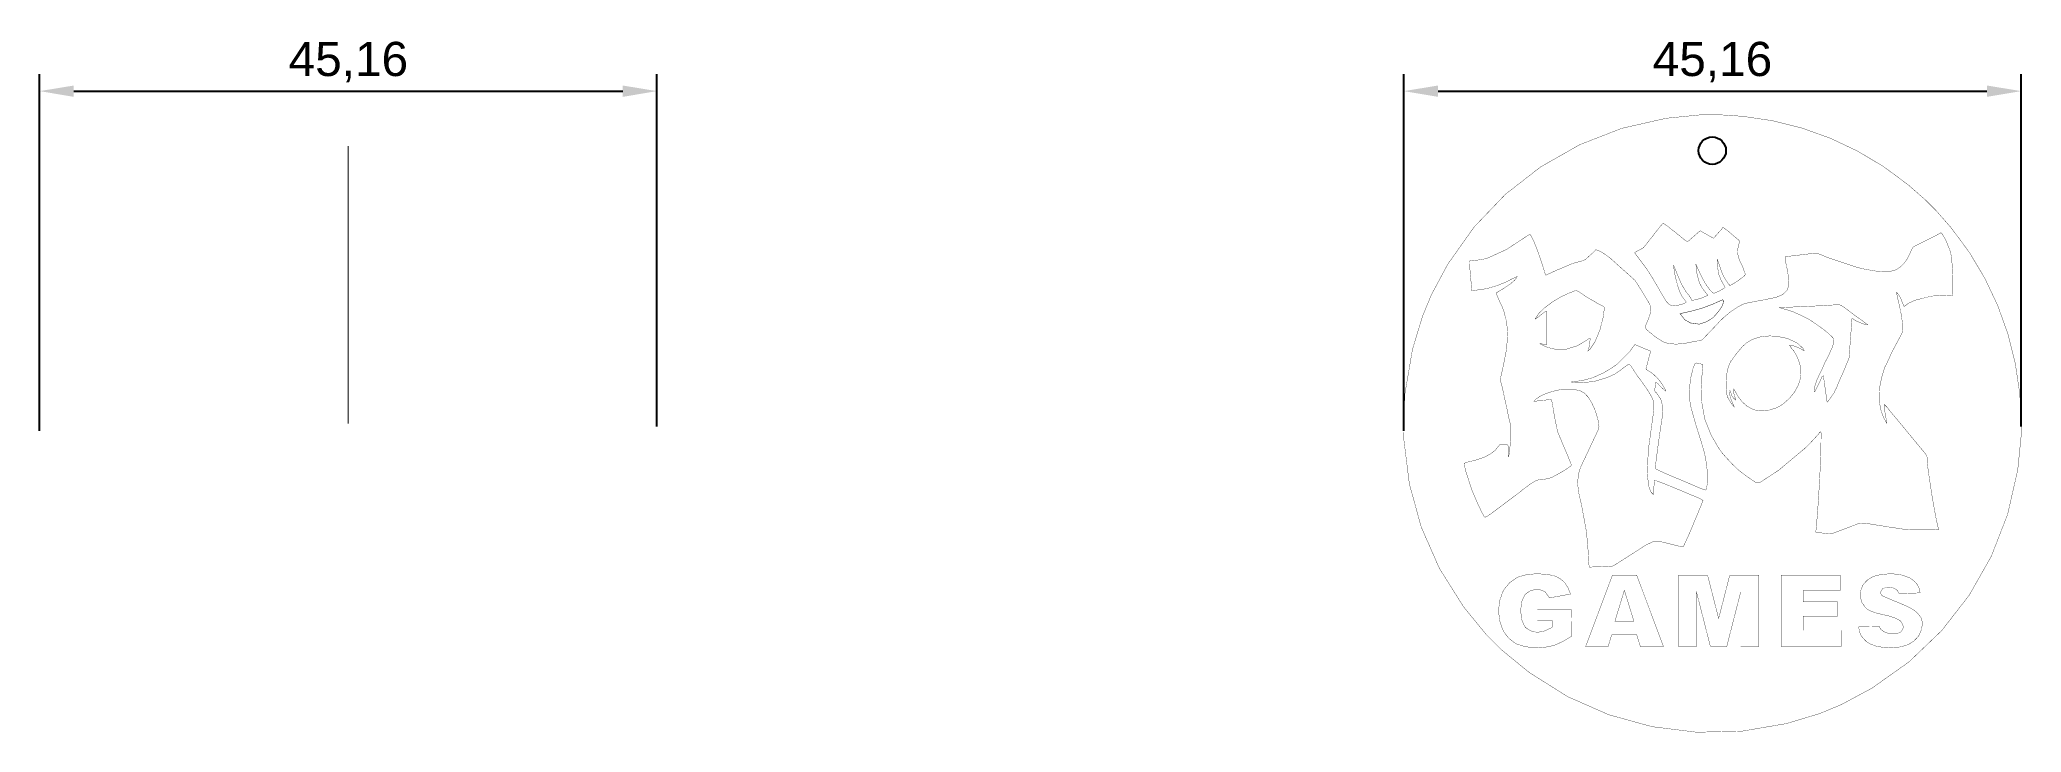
# Model space of a CAD drawing. Header units: millimetres. Extents: x -40 to 105, y -17 to 33.
import ezdxf

# ---------------------------------------------------------------- set-up
doc = ezdxf.new("R2010")
doc.units = ezdxf.units.MM
doc.styles.get("Standard").update_dxf_attribs({"font": 'arial.ttf'})
doc.dimstyles.new('ISO-25', dxfattribs={"dimtxt": 2.5, "dimasz": 2.5, "dimexe": 1.25, "dimexo": 0.625, "dimtad": 1, "dimtxsty": 'Standard', "dimcen": 2.5, "dimadec": 0, "dimazin": 0, "dimtfac": 1, "dimtmove": 0, "dimatfit": 3, "dimfxl": 1, "dimarcsym": 0})

msp = doc.modelspace()

# ---------------------------------------------------------------- blocks, each defined once
blk = doc.blocks.new('*D1')
at = {"color": 0, "lineweight": -2, "transparency": 16777216}
for p, q in [((-40.41, 4.77), (-40.41, 30.87)), ((4.74, 5.08), (4.74, 30.87)), ((-37.91, 29.62), (2.24, 29.62))]:
    blk.add_line(p, q, dxfattribs=at)
at = {"color": 0, "transparency": 16777216}
for points in [[(-37.91, 30.03), (-37.91, 29.2), (-40.41, 29.62)], [(2.24, 30.03), (2.24, 29.2), (4.74, 29.62)]]:
    blk.add_solid(points, dxfattribs=at)
at = {"layer": 'Defpoints', "color": 0, "transparency": 16777216}
for p in [(4.74, 29.62), (4.74, 4.45), (-40.41, 4.15)]:
    blk.add_point(p, dxfattribs=at)
at = {"color": 0, "transparency": 16777216, "insert": (-17.83, 31.74), "char_height": 2.5, "attachment_point": 5}
blk.add_mtext('45,16', dxfattribs=at)
blk = doc.blocks.new('*D2')
at = {"color": 0, "lineweight": -2, "transparency": 16777216}
for p, q in [((59.37, 4.77), (59.37, 30.87)), ((104.52, 5.08), (104.52, 30.87)), ((61.87, 29.62), (102.02, 29.62))]:
    blk.add_line(p, q, dxfattribs=at)
at = {"color": 0, "transparency": 16777216}
for points in [[(61.87, 30.03), (61.87, 29.2), (59.37, 29.62)], [(102.02, 30.03), (102.02, 29.2), (104.52, 29.62)]]:
    blk.add_solid(points, dxfattribs=at)
at = {"layer": 'Defpoints', "color": 0, "transparency": 16777216}
for p in [(104.52, 29.62), (104.52, 4.45), (59.37, 4.15)]:
    blk.add_point(p, dxfattribs=at)
at = {"color": 0, "transparency": 16777216, "insert": (81.94, 31.74), "char_height": 2.5, "attachment_point": 5}
blk.add_mtext('45,16', dxfattribs=at)

# ---------------------------------------------------------------- dimensions: what is measured, and where the dimension line sits
for base, p1, p2, picture, middle in [((4.745, 29.617), (-40.411, 4.146), (4.745, 4.452), '*D1', (-17.833, 31.745)), ((104.5225, 29.6172), (59.3667, 4.1458), (104.5225, 4.4523), '*D2', (81.9446, 31.7446))]:
    dim = msp.add_linear_dim(base=base, p1=p1, p2=p2, dimstyle='ISO-25')
    dim.commit()
    dim.dimension.update_dxf_attribs({"geometry": picture, "text_midpoint": middle})

# ---------------------------------------------------------------- linework, layer by layer
at = {"color": 0}
for points in [[(81.93, 27.888, 0.0225, 0.0225, 0), (82.488, 27.888, 0.0225, 0.0225, 0), (84.163, 27.778, 0.0225, 0.0225, 0), (86.358, 27.45, 0.0225, 0.0225, 0), (88.5, 26.912, 0.0225, 0.0225, 0), (90.575, 26.169, 0.0225, 0.0225, 0), (92.568, 25.227, 0.0225, 0.0225, 0), (94.464, 24.093, 0.0225, 0.0225, 0), (96.248, 22.773, 0.0225, 0.0225, 0), (97.51, 21.667, 0.0225, 0.0225, 0), (97.905, 21.272, 0.0225, 0.0225, 0), (98.3, 20.877, 0.0225, 0.0225, 0), (99.406, 19.615, 0.0225, 0.0225, 0), (100.726, 17.831, 0.0225, 0.0225, 0), (101.861, 15.935, 0.0225, 0.0225, 0), (102.803, 13.942, 0.0225, 0.0225, 0), (103.546, 11.867, 0.0225, 0.0225, 0), (104.084, 9.725, 0.0225, 0.0225, 0), (104.412, 7.53, 0.0225, 0.0225, 0), (104.522, 5.855, 0.0225, 0.0225, 0), (104.522, 5.297, 0.0225, 0.0225, 0), (104.522, 4.452, 0.0225, 0.0225, 0), (104.269, 1.92, 0.0225, 0.0225, 0), (103.53, -1.328, 0.0225, 0.0225, 0), (102.335, -4.401, 0.0225, 0.0225, 0), (100.715, -7.255, 0.0225, 0.0225, 0), (98.698, -9.844, 0.0225, 0.0225, 0), (96.316, -12.124, 0.0225, 0.0225, 0), (93.598, -14.05, 0.0225, 0.0225, 0), (91.356, -15.253, 0.0225, 0.0225, 0), (90.576, -15.576, 0.0225, 0.0225, 0), (89.796, -15.899, 0.0225, 0.0225, 0), (87.359, -16.634, 0.0225, 0.0225, 0), (84.076, -17.195, 0.0225, 0.0225, 0), (80.779, -17.267, 0.0225, 0.0225, 0), (77.523, -16.862, 0.0225, 0.0225, 0), (74.359, -15.99, 0.0225, 0.0225, 0), (71.34, -14.661, 0.0225, 0.0225, 0), (68.521, -12.888, 0.0225, 0.0225, 0), (66.552, -11.276, 0.0225, 0.0225, 0), (65.955, -10.679, 0.0225, 0.0225, 0), (65.358, -10.082, 0.0225, 0.0225, 0), (63.746, -8.112, 0.0225, 0.0225, 0), (61.972, -5.293, 0.0225, 0.0225, 0), (60.644, -2.275, 0.0225, 0.0225, 0), (59.772, 0.889, 0.0225, 0.0225, 0), (59.367, 4.146, 0.0225, 0.0225, 0), (59.439, 7.442, 0.0225, 0.0225, 0), (59.999, 10.726, 0.0225, 0.0225, 0), (60.734, 13.162, 0.0225, 0.0225, 0), (61.058, 13.942, 0.0225, 0.0225, 0), (61.38, 14.722, 0.0225, 0.0225, 0), (62.583, 16.965, 0.0225, 0.0225, 0), (64.509, 19.683, 0.0225, 0.0225, 0), (66.789, 22.065, 0.0225, 0.0225, 0), (69.379, 24.081, 0.0225, 0.0225, 0), (72.232, 25.702, 0.0225, 0.0225, 0), (75.305, 26.897, 0.0225, 0.0225, 0), (78.553, 27.635, 0.0225, 0.0225, 0), (81.085, 27.888, 0.0225, 0.0225, 0), (81.93, 27.888, 0.0225, 0.0225, 0)], [(69.132, -9.108, 0.0225, 0.0225, 0), (69.132, -8.302, 0.0225, 0.0225, 0), (71.613, -8.295, 0.0225, 0.0225, 0), (71.627, -10.242, 0.0225, 0.0225, 0), (71.507, -10.323, 0.0225, 0.0225, 0), (70.952, -10.653, 0.0225, 0.0225, 0), (70.452, -10.878, 0.0225, 0.0225, 0), (70.361, -10.908, 0.0225, 0.0225, 0), (70.269, -10.938, 0.0225, 0.0225, 0), (69.759, -11.04, 0.0225, 0.0225, 0), (69.232, -11.085, 0.0225, 0.0225, 0), (69.056, -11.085, 0.0225, 0.0225, 0), (68.845, -11.085, 0.0225, 0.0225, 0), (68.212, -11.005, 0.0225, 0.0225, 0), (67.638, -10.82, 0.0225, 0.0225, 0), (67.541, -10.767, 0.0225, 0.0225, 0), (67.443, -10.715, 0.0225, 0.0225, 0), (67.021, -10.373, 0.0225, 0.0225, 0), (66.687, -9.928, 0.0225, 0.0225, 0), (66.633, -9.824, 0.0225, 0.0225, 0), (66.579, -9.72, 0.0225, 0.0225, 0), (66.391, -9.152, 0.0225, 0.0225, 0), (66.311, -8.578, 0.0225, 0.0225, 0), (66.311, -8.387, 0.0225, 0.0225, 0), (66.311, -8.186, 0.0225, 0.0225, 0), (66.399, -7.587, 0.0225, 0.0225, 0), (66.604, -7.005, 0.0225, 0.0225, 0), (66.663, -6.9, 0.0225, 0.0225, 0), (66.722, -6.795, 0.0225, 0.0225, 0), (67.097, -6.345, 0.0225, 0.0225, 0), (67.581, -5.996, 0.0225, 0.0225, 0), (67.695, -5.941, 0.0225, 0.0225, 0), (67.783, -5.899, 0.0225, 0.0225, 0), (68.317, -5.751, 0.0225, 0.0225, 0), (68.921, -5.689, 0.0225, 0.0225, 0), (69.123, -5.689, 0.0225, 0.0225, 0), (69.312, -5.689, 0.0225, 0.0225, 0), (69.878, -5.728, 0.0225, 0.0225, 0), (70.344, -5.819, 0.0225, 0.0225, 0), (70.416, -5.845, 0.0225, 0.0225, 0), (70.488, -5.871, 0.0225, 0.0225, 0), (70.808, -6.045, 0.0225, 0.0225, 0), (71.081, -6.276, 0.0225, 0.0225, 0), (71.128, -6.331, 0.0225, 0.0225, 0), (71.175, -6.386, 0.0225, 0.0225, 0), (71.375, -6.705, 0.0225, 0.0225, 0), (71.529, -7.082, 0.0225, 0.0225, 0), (71.553, -7.166, 0.0225, 0.0225, 0), (70.001, -7.446, 0.0225, 0.0225, 0), (69.984, -7.396, 0.0225, 0.0225, 0), (69.712, -7.017, 0.0225, 0.0225, 0), (69.674, -6.991, 0.0225, 0.0225, 0), (69.636, -6.965, 0.0225, 0.0225, 0), (69.413, -6.872, 0.0225, 0.0225, 0), (69.17, -6.833, 0.0225, 0.0225, 0), (69.089, -6.833, 0.0225, 0.0225, 0), (68.97, -6.833, 0.0225, 0.0225, 0), (68.613, -6.925, 0.0225, 0.0225, 0), (68.296, -7.14, 0.0225, 0.0225, 0), (68.244, -7.202, 0.0225, 0.0225, 0), (68.192, -7.263, 0.0225, 0.0225, 0), (68.008, -7.677, 0.0225, 0.0225, 0), (67.93, -8.195, 0.0225, 0.0225, 0), (67.93, -8.367, 0.0225, 0.0225, 0), (67.93, -8.548, 0.0225, 0.0225, 0), (68.009, -9.092, 0.0225, 0.0225, 0), (68.194, -9.516, 0.0225, 0.0225, 0), (68.248, -9.576, 0.0225, 0.0225, 0), (68.3, -9.637, 0.0225, 0.0225, 0), (68.628, -9.849, 0.0225, 0.0225, 0), (69.008, -9.94, 0.0225, 0.0225, 0), (69.135, -9.94, 0.0225, 0.0225, 0), (69.264, -9.94, 0.0225, 0.0225, 0), (69.609, -9.875, 0.0225, 0.0225, 0), (69.65, -9.862, 0.0225, 0.0225, 0), (69.691, -9.849, 0.0225, 0.0225, 0), (70.158, -9.628, 0.0225, 0.0225, 0), (70.212, -9.597, 0.0225, 0.0225, 0), (70.212, -9.108, 0.0225, 0.0225, 0), (69.132, -9.108, 0.0225, 0.0225, 0)], [(76.401, -10.136, 0.0225, 0.0225, 0), (74.573, -10.136, 0.0225, 0.0225, 0), (74.311, -10.997, 0.0225, 0.0225, 0), (72.664, -10.997, 0.0225, 0.0225, 0), (74.629, -5.776, 0.0225, 0.0225, 0), (76.395, -5.776, 0.0225, 0.0225, 0), (78.352, -10.997, 0.0225, 0.0225, 0), (76.663, -10.997, 0.0225, 0.0225, 0), (76.401, -10.136, 0.0225, 0.0225, 0)], [(79.455, -5.776, 0.0225, 0.0225, 0), (81.582, -5.776, 0.0225, 0.0225, 0), (82.393, -8.953, 0.0225, 0.0225, 0), (83.206, -5.776, 0.0225, 0.0225, 0), (85.324, -5.776, 0.0225, 0.0225, 0), (85.324, -10.997, 0.0225, 0.0225, 0), (84.004, -10.997, 0.0225, 0.0225, 0), (84.004, -7.017, 0.0225, 0.0225, 0), (82.986, -10.997, 0.0225, 0.0225, 0), (81.79, -10.997, 0.0225, 0.0225, 0), (80.774, -7.017, 0.0225, 0.0225, 0), (80.774, -10.997, 0.0225, 0.0225, 0), (79.455, -10.997, 0.0225, 0.0225, 0), (79.455, -5.776, 0.0225, 0.0225, 0)], [(86.959, -5.776, 0.0225, 0.0225, 0), (91.276, -5.776, 0.0225, 0.0225, 0), (91.276, -6.892, 0.0225, 0.0225, 0), (88.578, -6.892, 0.0225, 0.0225, 0), (88.578, -7.723, 0.0225, 0.0225, 0), (91.079, -7.723, 0.0225, 0.0225, 0), (91.079, -8.787, 0.0225, 0.0225, 0), (88.578, -8.787, 0.0225, 0.0225, 0), (88.578, -9.816, 0.0225, 0.0225, 0), (91.356, -9.816, 0.0225, 0.0225, 0), (91.356, -10.997, 0.0225, 0.0225, 0), (86.959, -10.997, 0.0225, 0.0225, 0), (86.959, -5.776, 0.0225, 0.0225, 0)], [(92.64, -9.556, 0.0225, 0.0225, 0), (94.156, -9.542, 0.0225, 0.0225, 0), (94.163, -9.596, 0.0225, 0.0225, 0), (94.263, -9.751, 0.0225, 0.0225, 0), (94.482, -9.914, 0.0225, 0.0225, 0), (94.749, -10.019, 0.0225, 0.0225, 0), (94.939, -10.056, 0.0225, 0.0225, 0), (95.002, -10.056, 0.0225, 0.0225, 0), (95.098, -10.056, 0.0225, 0.0225, 0), (95.385, -10.048, 0.0225, 0.0225, 0), (95.658, -9.986, 0.0225, 0.0225, 0), (95.69, -9.96, 0.0225, 0.0225, 0), (95.72, -9.933, 0.0225, 0.0225, 0), (95.836, -9.781, 0.0225, 0.0225, 0), (95.89, -9.628, 0.0225, 0.0225, 0), (95.89, -9.578, 0.0225, 0.0225, 0), (95.89, -9.52, 0.0225, 0.0225, 0), (95.835, -9.346, 0.0225, 0.0225, 0), (95.723, -9.163, 0.0225, 0.0225, 0), (95.694, -9.136, 0.0225, 0.0225, 0), (95.664, -9.109, 0.0225, 0.0225, 0), (95.35, -8.938, 0.0225, 0.0225, 0), (94.88, -8.773, 0.0225, 0.0225, 0), (94.772, -8.749, 0.0225, 0.0225, 0), (94.647, -8.721, 0.0225, 0.0225, 0), (94.272, -8.636, 0.0225, 0.0225, 0), (93.838, -8.523, 0.0225, 0.0225, 0), (93.481, -8.391, 0.0225, 0.0225, 0), (93.268, -8.272, 0.0225, 0.0225, 0), (93.208, -8.22, 0.0225, 0.0225, 0), (93.132, -8.154, 0.0225, 0.0225, 0), (92.867, -7.771, 0.0225, 0.0225, 0), (92.753, -7.352, 0.0225, 0.0225, 0), (92.753, -7.214, 0.0225, 0.0225, 0), (92.753, -7.116, 0.0225, 0.0225, 0), (92.811, -6.824, 0.0225, 0.0225, 0), (92.947, -6.515, 0.0225, 0.0225, 0), (92.986, -6.456, 0.0225, 0.0225, 0), (93.025, -6.396, 0.0225, 0.0225, 0), (93.278, -6.135, 0.0225, 0.0225, 0), (93.609, -5.926, 0.0225, 0.0225, 0), (93.687, -5.893, 0.0225, 0.0225, 0), (93.765, -5.858, 0.0225, 0.0225, 0), (94.242, -5.74, 0.0225, 0.0225, 0), (94.788, -5.689, 0.0225, 0.0225, 0), (94.971, -5.689, 0.0225, 0.0225, 0), (95.191, -5.689, 0.0225, 0.0225, 0), (95.852, -5.781, 0.0225, 0.0225, 0), (96.408, -5.999, 0.0225, 0.0225, 0), (96.496, -6.062, 0.0225, 0.0225, 0), (96.557, -6.105, 0.0225, 0.0225, 0), (96.732, -6.248, 0.0225, 0.0225, 0), (96.917, -6.459, 0.0225, 0.0225, 0), (97.049, -6.725, 0.0225, 0.0225, 0), (97.116, -6.988, 0.0225, 0.0225, 0), (97.127, -7.077, 0.0225, 0.0225, 0), (95.562, -7.134, 0.0225, 0.0225, 0), (95.552, -7.081, 0.0225, 0.0225, 0), (95.489, -6.928, 0.0225, 0.0225, 0), (95.382, -6.846, 0.0225, 0.0225, 0), (95.35, -6.82, 0.0225, 0.0225, 0), (95.317, -6.793, 0.0225, 0.0225, 0), (95.118, -6.698, 0.0225, 0.0225, 0), (94.89, -6.659, 0.0225, 0.0225, 0), (94.814, -6.659, 0.0225, 0.0225, 0), (94.707, -6.659, 0.0225, 0.0225, 0), (94.413, -6.757, 0.0225, 0.0225, 0), (94.39, -6.777, 0.0225, 0.0225, 0), (94.366, -6.797, 0.0225, 0.0225, 0), (94.247, -7, 0.0225, 0.0225, 0), (94.247, -7.068, 0.0225, 0.0225, 0), (94.247, -7.124, 0.0225, 0.0225, 0), (94.344, -7.274, 0.0225, 0.0225, 0), (94.363, -7.292, 0.0225, 0.0225, 0), (94.377, -7.304, 0.0225, 0.0225, 0), (94.446, -7.333, 0.0225, 0.0225, 0), (94.633, -7.413, 0.0225, 0.0225, 0), (94.894, -7.522, 0.0225, 0.0225, 0), (95.201, -7.649, 0.0225, 0.0225, 0), (95.525, -7.782, 0.0225, 0.0225, 0), (95.834, -7.912, 0.0225, 0.0225, 0), (96.102, -8.029, 0.0225, 0.0225, 0), (96.249, -8.096, 0.0225, 0.0225, 0), (96.297, -8.121, 0.0225, 0.0225, 0), (96.386, -8.166, 0.0225, 0.0225, 0), (96.644, -8.32, 0.0225, 0.0225, 0), (96.963, -8.574, 0.0225, 0.0225, 0), (97.197, -8.896, 0.0225, 0.0225, 0), (97.288, -9.197, 0.0225, 0.0225, 0), (97.288, -9.297, 0.0225, 0.0225, 0), (97.288, -9.417, 0.0225, 0.0225, 0), (97.218, -9.779, 0.0225, 0.0225, 0), (97.057, -10.152, 0.0225, 0.0225, 0), (97.011, -10.223, 0.0225, 0.0225, 0), (96.964, -10.293, 0.0225, 0.0225, 0), (96.677, -10.595, 0.0225, 0.0225, 0), (96.317, -10.829, 0.0225, 0.0225, 0), (96.234, -10.865, 0.0225, 0.0225, 0), (96.151, -10.902, 0.0225, 0.0225, 0), (95.672, -11.029, 0.0225, 0.0225, 0), (95.152, -11.085, 0.0225, 0.0225, 0), (94.979, -11.085, 0.0225, 0.0225, 0), (94.825, -11.085, 0.0225, 0.0225, 0), (94.364, -11.052, 0.0225, 0.0225, 0), (93.852, -10.956, 0.0225, 0.0225, 0), (93.442, -10.795, 0.0225, 0.0225, 0), (93.201, -10.638, 0.0225, 0.0225, 0), (93.135, -10.571, 0.0225, 0.0225, 0), (93.079, -10.516, 0.0225, 0.0225, 0), (92.92, -10.342, 0.0225, 0.0225, 0), (92.777, -10.133, 0.0225, 0.0225, 0), (92.689, -9.889, 0.0225, 0.0225, 0), (92.647, -9.64, 0.0225, 0.0225, 0), (92.64, -9.556, 0.0225, 0.0225, 0)], [(76.197, -9.149, 0.0225, 0.0225, 0), (75.496, -6.889, 0.0225, 0.0225, 0), (74.807, -9.149, 0.0225, 0.0225, 0), (76.197, -9.149, 0.0225, 0.0225, 0)]]:
    msp.add_lwpolyline(points, format="xyseb", close=True, dxfattribs=at)
msp.add_lwpolyline([(-17.848, 25.618, 0.0591, 0.0591, 0), (-17.848, 5.297, 0.0591, 0.0591, 0)], format="xyseb", dxfattribs=at)
at = {"color": 1}
for points in [[(81.139, 8.439, 0.0225, 0.0225, 0), (81.12, 8.059, 0.0225, 0.0225, 0), (81.151, 6.915, 0.0225, 0.0225, 0), (81.375, 5.637, 0.0225, 0.0225, 0), (81.842, 4.462, 0.0225, 0.0225, 0), (82.381, 3.537, 0.0225, 0.0225, 0), (82.583, 3.244, 0.0225, 0.0225, 0), (82.607, 3.208, 0.0225, 0.0225, 0), (82.861, 2.912, 0.0225, 0.0225, 0), (82.892, 2.878, 0.0225, 0.0225, 0), (83.018, 2.74, 0.0225, 0.0225, 0), (83.403, 2.328, 0.0225, 0.0225, 0), (83.821, 1.929, 0.0225, 0.0225, 0), (84.27, 1.573, 0.0225, 0.0225, 0), (84.723, 1.255, 0.0225, 0.0225, 0), (84.877, 1.152, 0.0225, 0.0225, 0), (84.919, 1.124, 0.0225, 0.0225, 0), (85.045, 1.036, 0.0225, 0.0225, 0), (85.187, 0.968, 0.0225, 0.0225, 0), (85.343, 0.975, 0.0225, 0.0225, 0), (85.504, 1.052, 0.0225, 0.0225, 0), (85.553, 1.085, 0.0225, 0.0225, 0), (86.78, 1.891, 0.0225, 0.0225, 0), (88.576, 3.392, 0.0225, 0.0225, 0), (88.643, 3.444, 0.0225, 0.0225, 0), (88.83, 3.618, 0.0225, 0.0225, 0), (89.141, 3.934, 0.0225, 0.0225, 0), (89.453, 4.271, 0.0225, 0.0225, 0), (89.646, 4.487, 0.0225, 0.0225, 0), (89.709, 4.56, 0.0225, 0.0225, 0), (89.726, 4.58, 0.0225, 0.0225, 0), (89.77, 4.646, 0.0225, 0.0225, 0), (89.825, 4.697, 0.0225, 0.0225, 0), (89.845, 4.711, 0.0225, 0.0225, 0), (89.884, 4.63, 0.0225, 0.0225, 0), (89.881, 4.327, 0.0225, 0.0225, 0), (89.875, 3.517, 0.0225, 0.0225, 0), (89.838, 2.417, 0.0225, 0.0225, 0), (89.776, 1.165, 0.0225, 0.0225, 0), (89.701, -0.103, 0.0225, 0.0225, 0), (89.622, -1.248, 0.0225, 0.0225, 0), (89.548, -2.134, 0.0225, 0.0225, 0), (89.512, -2.504, 0.0225, 0.0225, 0), (89.488, -2.625, 0.0225, 0.0225, 0), (89.534, -2.636, 0.0225, 0.0225, 0), (89.723, -2.666, 0.0225, 0.0225, 0), (90.074, -2.711, 0.0225, 0.0225, 0), (90.425, -2.744, 0.0225, 0.0225, 0), (90.613, -2.754, 0.0225, 0.0225, 0), (90.66, -2.749, 0.0225, 0.0225, 0), (92.562, -2.034, 0.0225, 0.0225, 0), (92.647, -1.999, 0.0225, 0.0225, 0), (93.105, -1.974, 0.0225, 0.0225, 0), (93.571, -2.053, 0.0225, 0.0225, 0), (93.66, -2.068, 0.0225, 0.0225, 0), (93.761, -2.086, 0.0225, 0.0225, 0), (94.703, -2.232, 0.0225, 0.0225, 0), (94.791, -2.249, 0.0225, 0.0225, 0), (94.888, -2.268, 0.0225, 0.0225, 0), (95.355, -2.334, 0.0225, 0.0225, 0), (95.825, -2.404, 0.0225, 0.0225, 0), (95.923, -2.424, 0.0225, 0.0225, 0), (95.99, -2.438, 0.0225, 0.0225, 0), (96.409, -2.458, 0.0225, 0.0225, 0), (97.233, -2.473, 0.0225, 0.0225, 0), (98.047, -2.463, 0.0225, 0.0225, 0), (98.449, -2.445, 0.0225, 0.0225, 0), (98.503, -2.429, 0.0225, 0.0225, 0), (98.434, -2.253, 0.0225, 0.0225, 0), (98.268, -1.503, 0.0225, 0.0225, 0), (98.015, -0.082, 0.0225, 0.0225, 0), (97.791, 1.387, 0.0225, 0.0225, 0), (97.677, 2.213, 0.0225, 0.0225, 0), (97.648, 2.45, 0.0225, 0.0225, 0), (97.641, 2.505, 0.0225, 0.0225, 0), (97.638, 2.671, 0.0225, 0.0225, 0), (97.644, 2.818, 0.0225, 0.0225, 0), (97.615, 2.948, 0.0225, 0.0225, 0), (97.532, 3.083, 0.0225, 0.0225, 0), (97.5, 3.123, 0.0225, 0.0225, 0), (97.109, 3.589, 0.0225, 0.0225, 0), (97.081, 3.623, 0.0225, 0.0225, 0), (96.776, 3.99, 0.0225, 0.0225, 0), (96.741, 4.035, 0.0225, 0.0225, 0), (94.982, 6.161, 0.0225, 0.0225, 0), (94.951, 6.2, 0.0225, 0.0225, 0), (94.749, 6.458, 0.0225, 0.0225, 0), (94.539, 6.674, 0.0225, 0.0225, 0), (94.505, 6.691, 0.0225, 0.0225, 0), (94.497, 6.572, 0.0225, 0.0225, 0), (94.578, 5.988, 0.0225, 0.0225, 0), (94.685, 5.434, 0.0225, 0.0225, 0), (94.692, 5.328, 0.0225, 0.0225, 0), (94.69, 5.33, 0.0225, 0.0225, 0), (94.671, 5.352, 0.0225, 0.0225, 0), (94.67, 5.354, 0.0225, 0.0225, 0), (94.464, 5.733, 0.0225, 0.0225, 0), (94.449, 5.764, 0.0225, 0.0225, 0), (94.369, 5.963, 0.0225, 0.0225, 0), (94.299, 6.163, 0.0225, 0.0225, 0), (94.29, 6.194, 0.0225, 0.0225, 0), (94.229, 6.405, 0.0225, 0.0225, 0), (94.131, 7.059, 0.0225, 0.0225, 0), (94.151, 7.867, 0.0225, 0.0225, 0), (94.309, 8.659, 0.0225, 0.0225, 0), (94.495, 9.274, 0.0225, 0.0225, 0), (94.565, 9.476, 0.0225, 0.0225, 0), (94.622, 9.562, 0.0225, 0.0225, 0), (94.86, 10.067, 0.0225, 0.0225, 0), (95.081, 10.572, 0.0225, 0.0225, 0), (95.13, 10.657, 0.0225, 0.0225, 0), (95.76, 11.832, 0.0225, 0.0225, 0), (95.784, 11.875, 0.0225, 0.0225, 0), (95.839, 12.013, 0.0225, 0.0225, 0), (95.862, 12.178, 0.0225, 0.0225, 0), (95.853, 12.361, 0.0225, 0.0225, 0), (95.836, 12.534, 0.0225, 0.0225, 0), (95.833, 12.592, 0.0225, 0.0225, 0), (95.822, 12.763, 0.0225, 0.0225, 0), (95.747, 13.277, 0.0225, 0.0225, 0), (95.612, 13.94, 0.0225, 0.0225, 0), (95.48, 14.508, 0.0225, 0.0225, 0), (95.415, 14.81, 0.0225, 0.0225, 0), (95.405, 14.907, 0.0225, 0.0225, 0), (95.476, 14.829, 0.0225, 0.0225, 0), (95.521, 14.778, 0.0225, 0.0225, 0), (95.694, 14.509, 0.0225, 0.0225, 0), (95.812, 14.21, 0.0225, 0.0225, 0), (95.831, 14.144, 0.0225, 0.0225, 0), (95.949, 13.871, 0.0225, 0.0225, 0), (95.982, 13.892, 0.0225, 0.0225, 0), (96.156, 14.012, 0.0225, 0.0225, 0), (96.167, 14.021, 0.0225, 0.0225, 0), (96.296, 14.116, 0.0225, 0.0225, 0), (96.313, 14.124, 0.0225, 0.0225, 0), (96.5, 14.208, 0.0225, 0.0225, 0), (96.732, 14.321, 0.0225, 0.0225, 0), (97.961, 14.63, 0.0225, 0.0225, 0), (99.244, 14.693, 0.0225, 0.0225, 0), (99.501, 14.681, 0.0225, 0.0225, 0), (99.524, 14.859, 0.0225, 0.0225, 0), (99.522, 16.003, 0.0225, 0.0225, 0), (99.453, 17.154, 0.0225, 0.0225, 0), (99.443, 17.334, 0.0225, 0.0225, 0), (99.436, 17.442, 0.0225, 0.0225, 0), (99.335, 17.894, 0.0225, 0.0225, 0), (99.176, 18.308, 0.0225, 0.0225, 0), (99.14, 18.398, 0.0225, 0.0225, 0), (99.11, 18.475, 0.0225, 0.0225, 0), (98.936, 18.864, 0.0225, 0.0225, 0), (98.71, 19.212, 0.0225, 0.0225, 0), (98.655, 19.267, 0.0225, 0.0225, 0), (98.557, 19.203, 0.0225, 0.0225, 0), (98.015, 18.921, 0.0225, 0.0225, 0), (97.442, 18.641, 0.0225, 0.0225, 0), (97.328, 18.579, 0.0225, 0.0225, 0), (96.665, 18.247, 0.0225, 0.0225, 0), (96.639, 18.233, 0.0225, 0.0225, 0), (96.579, 18.157, 0.0225, 0.0225, 0), (96.496, 17.998, 0.0225, 0.0225, 0), (96.403, 17.787, 0.0225, 0.0225, 0), (96.289, 17.542, 0.0225, 0.0225, 0), (96.141, 17.28, 0.0225, 0.0225, 0), (95.946, 17.018, 0.0225, 0.0225, 0), (95.693, 16.773, 0.0225, 0.0225, 0), (95.454, 16.606, 0.0225, 0.0225, 0), (95.369, 16.561, 0.0225, 0.0225, 0), (95.231, 16.49, 0.0225, 0.0225, 0), (94.742, 16.42, 0.0225, 0.0225, 0), (93.932, 16.453, 0.0225, 0.0225, 0), (93.097, 16.592, 0.0225, 0.0225, 0), (92.569, 16.717, 0.0225, 0.0225, 0), (92.396, 16.768, 0.0225, 0.0225, 0), (90.37, 17.448, 0.0225, 0.0225, 0), (90.335, 17.459, 0.0225, 0.0225, 0), (90.315, 17.466, 0.0225, 0.0225, 0), (90.255, 17.493, 0.0225, 0.0225, 0), (90.192, 17.523, 0.0225, 0.0225, 0), (90.173, 17.531, 0.0225, 0.0225, 0), (90.081, 17.569, 0.0225, 0.0225, 0), (89.806, 17.684, 0.0225, 0.0225, 0), (89.606, 17.743, 0.0225, 0.0225, 0), (89.405, 17.743, 0.0225, 0.0225, 0), (89.126, 17.724, 0.0225, 0.0225, 0), (89.034, 17.72, 0.0225, 0.0225, 0), (87.249, 17.507, 0.0225, 0.0225, 0), (87.248, 17.411, 0.0225, 0.0225, 0), (87.294, 17.122, 0.0225, 0.0225, 0), (87.396, 16.638, 0.0225, 0.0225, 0), (87.492, 16.082, 0.0225, 0.0225, 0), (87.526, 15.63, 0.0225, 0.0225, 0), (87.52, 15.48, 0.0225, 0.0225, 0), (87.515, 15.367, 0.0225, 0.0225, 0), (87.38, 15.03, 0.0225, 0.0225, 0), (87.065, 14.735, 0.0225, 0.0225, 0), (86.657, 14.559, 0.0225, 0.0225, 0), (86.344, 14.483, 0.0225, 0.0225, 0), (86.238, 14.467, 0.0225, 0.0225, 0), (86.196, 14.46, 0.0225, 0.0225, 0), (85.768, 14.367, 0.0225, 0.0225, 0), (85.731, 14.36, 0.0225, 0.0225, 0), (85.618, 14.337, 0.0225, 0.0225, 0), (85.013, 14.231, 0.0225, 0.0225, 0), (84.421, 14.108, 0.0225, 0.0225, 0), (84.315, 14.076, 0.0225, 0.0225, 0), (84.182, 14.038, 0.0225, 0.0225, 0), (83.808, 13.846, 0.0225, 0.0225, 0), (83.255, 13.473, 0.0225, 0.0225, 0), (82.735, 13.039, 0.0225, 0.0225, 0), (82.422, 12.732, 0.0225, 0.0225, 0), (82.328, 12.62, 0.0225, 0.0225, 0), (81.199, 11.44, 0.0225, 0.0225, 0), (81.17, 11.423, 0.0225, 0.0225, 0), (81.03, 11.387, 0.0225, 0.0225, 0), (80.761, 11.332, 0.0225, 0.0225, 0), (80.481, 11.282, 0.0225, 0.0225, 0), (80.323, 11.254, 0.0225, 0.0225, 0), (80.278, 11.243, 0.0225, 0.0225, 0), (80.158, 11.215, 0.0225, 0.0225, 0), (79.793, 11.154, 0.0225, 0.0225, 0), (79.269, 11.115, 0.0225, 0.0225, 0), (78.759, 11.155, 0.0225, 0.0225, 0), (78.416, 11.248, 0.0225, 0.0225, 0), (78.315, 11.302, 0.0225, 0.0225, 0), (78.245, 11.34, 0.0225, 0.0225, 0), (77.952, 11.519, 0.0225, 0.0225, 0), (77.691, 11.712, 0.0225, 0.0225, 0), (77.636, 11.755, 0.0225, 0.0225, 0), (77.565, 11.812, 0.0225, 0.0225, 0), (77.354, 11.982, 0.0225, 0.0225, 0), (77.168, 12.14, 0.0225, 0.0225, 0), (77.066, 12.257, 0.0225, 0.0225, 0), (77.034, 12.364, 0.0225, 0.0225, 0), (77.06, 12.488, 0.0225, 0.0225, 0), (77.132, 12.659, 0.0225, 0.0225, 0), (77.237, 12.904, 0.0225, 0.0225, 0), (77.334, 13.166, 0.0225, 0.0225, 0), (77.362, 13.253, 0.0225, 0.0225, 0), (77.386, 13.329, 0.0225, 0.0225, 0), (77.44, 13.564, 0.0225, 0.0225, 0), (77.437, 13.782, 0.0225, 0.0225, 0), (77.365, 13.984, 0.0225, 0.0225, 0), (77.266, 14.177, 0.0225, 0.0225, 0), (77.234, 14.241, 0.0225, 0.0225, 0), (76.757, 15.032, 0.0225, 0.0225, 0), (76.722, 15.08, 0.0225, 0.0225, 0), (76.516, 15.408, 0.0225, 0.0225, 0), (76.298, 15.744, 0.0225, 0.0225, 0), (76.257, 15.796, 0.0225, 0.0225, 0), (74.424, 17.438, 0.0225, 0.0225, 0), (74.364, 17.479, 0.0225, 0.0225, 0), (74.189, 17.606, 0.0225, 0.0225, 0), (73.933, 17.784, 0.0225, 0.0225, 0), (73.665, 17.932, 0.0225, 0.0225, 0), (73.464, 18.003, 0.0225, 0.0225, 0), (73.396, 18.011, 0.0225, 0.0225, 0), (73.366, 17.97, 0.0225, 0.0225, 0), (73.221, 17.814, 0.0225, 0.0225, 0), (73.073, 17.689, 0.0225, 0.0225, 0), (73.041, 17.663, 0.0225, 0.0225, 0), (72.685, 17.341, 0.0225, 0.0225, 0), (72.642, 17.309, 0.0225, 0.0225, 0), (72.473, 17.224, 0.0225, 0.0225, 0), (72.269, 17.17, 0.0225, 0.0225, 0), (72.208, 17.153, 0.0225, 0.0225, 0), (72.161, 17.14, 0.0225, 0.0225, 0), (71.715, 17.013, 0.0225, 0.0225, 0), (71.68, 17.001, 0.0225, 0.0225, 0), (71.642, 16.988, 0.0225, 0.0225, 0), (71.532, 16.942, 0.0225, 0.0225, 0), (71.444, 16.899, 0.0225, 0.0225, 0), (71.417, 16.887, 0.0225, 0.0225, 0), (71.274, 16.827, 0.0225, 0.0225, 0), (70.573, 16.534, 0.0225, 0.0225, 0), (69.891, 16.222, 0.0225, 0.0225, 0), (69.757, 16.151, 0.0225, 0.0225, 0), (69.672, 16.351, 0.0225, 0.0225, 0), (69.632, 16.491, 0.0225, 0.0225, 0), (69.505, 16.91, 0.0225, 0.0225, 0), (69.337, 17.416, 0.0225, 0.0225, 0), (69.155, 17.918, 0.0225, 0.0225, 0), (68.998, 18.327, 0.0225, 0.0225, 0), (68.945, 18.462, 0.0225, 0.0225, 0), (68.928, 18.505, 0.0225, 0.0225, 0), (68.873, 18.631, 0.0225, 0.0225, 0), (68.777, 18.835, 0.0225, 0.0225, 0), (68.674, 19.027, 0.0225, 0.0225, 0), (68.609, 19.13, 0.0225, 0.0225, 0), (68.583, 19.158, 0.0225, 0.0225, 0), (66.884, 18.042, 0.0225, 0.0225, 0), (65.546, 17.429, 0.0225, 0.0225, 0), (65.45, 17.391, 0.0225, 0.0225, 0), (65.146, 17.318, 0.0225, 0.0225, 0), (64.738, 17.26, 0.0225, 0.0225, 0), (64.396, 17.229, 0.0225, 0.0225, 0), (64.232, 17.211, 0.0225, 0.0225, 0), (64.197, 17.198, 0.0225, 0.0225, 0), (64.185, 17.168, 0.0225, 0.0225, 0), (64.182, 17.065, 0.0225, 0.0225, 0), (64.187, 16.827, 0.0225, 0.0225, 0), (64.207, 16.517, 0.0225, 0.0225, 0), (64.237, 16.167, 0.0225, 0.0225, 0), (64.27, 15.81, 0.0225, 0.0225, 0), (64.302, 15.478, 0.0225, 0.0225, 0), (64.326, 15.202, 0.0225, 0.0225, 0), (64.337, 15.062, 0.0225, 0.0225, 0), (64.339, 15.015, 0.0225, 0.0225, 0), (65.342, 15.161, 0.0225, 0.0225, 0), (65.569, 15.211, 0.0225, 0.0225, 0), (66.24, 15.413, 0.0225, 0.0225, 0), (66.859, 15.67, 0.0225, 0.0225, 0), (67.299, 15.897, 0.0225, 0.0225, 0), (67.569, 16.027, 0.0225, 0.0225, 0), (67.664, 16.058, 0.0225, 0.0225, 0), (67.626, 15.981, 0.0225, 0.0225, 0), (67.459, 15.776, 0.0225, 0.0225, 0), (67.175, 15.531, 0.0225, 0.0225, 0), (66.857, 15.315, 0.0225, 0.0225, 0), (66.629, 15.171, 0.0225, 0.0225, 0), (66.554, 15.121, 0.0225, 0.0225, 0), (66.521, 15.1, 0.0225, 0.0225, 0), (66.333, 14.99, 0.0225, 0.0225, 0), (66.162, 14.874, 0.0225, 0.0225, 0), (66.138, 14.85, 0.0225, 0.0225, 0), (66.141, 14.801, 0.0225, 0.0225, 0), (66.197, 14.64, 0.0225, 0.0225, 0), (66.323, 14.348, 0.0225, 0.0225, 0), (66.466, 14.043, 0.0225, 0.0225, 0), (66.552, 13.858, 0.0225, 0.0225, 0), (66.577, 13.795, 0.0225, 0.0225, 0), (66.684, 13.533, 0.0225, 0.0225, 0), (66.895, 12.699, 0.0225, 0.0225, 0), (66.963, 11.656, 0.0225, 0.0225, 0), (66.85, 10.598, 0.0225, 0.0225, 0), (66.685, 9.737, 0.0225, 0.0225, 0), (66.625, 9.452, 0.0225, 0.0225, 0), (66.603, 9.348, 0.0225, 0.0225, 0), (66.534, 9.037, 0.0225, 0.0225, 0), (66.472, 8.768, 0.0225, 0.0225, 0), (66.439, 8.6, 0.0225, 0.0225, 0), (66.432, 8.487, 0.0225, 0.0225, 0), (66.448, 8.386, 0.0225, 0.0225, 0), (66.486, 8.252, 0.0225, 0.0225, 0), (66.544, 8.041, 0.0225, 0.0225, 0), (66.604, 7.791, 0.0225, 0.0225, 0), (66.621, 7.707, 0.0225, 0.0225, 0), (66.643, 7.6, 0.0225, 0.0225, 0), (66.868, 6.574, 0.0225, 0.0225, 0), (66.89, 6.475, 0.0225, 0.0225, 0), (66.9, 6.433, 0.0225, 0.0225, 0), (66.94, 6.231, 0.0225, 0.0225, 0), (67.017, 5.855, 0.0225, 0.0225, 0), (67.098, 5.502, 0.0225, 0.0225, 0), (67.143, 5.34, 0.0225, 0.0225, 0), (67.157, 5.33, 0.0225, 0.0225, 0), (67.164, 5.202, 0.0225, 0.0225, 0), (67.171, 4.783, 0.0225, 0.0225, 0), (67.162, 4.052, 0.0225, 0.0225, 0), (67.112, 3.349, 0.0225, 0.0225, 0), (67.053, 2.977, 0.0225, 0.0225, 0), (67.006, 2.884, 0.0225, 0.0225, 0), (66.999, 2.93, 0.0225, 0.0225, 0), (66.992, 3.336, 0.0225, 0.0225, 0), (66.993, 3.38, 0.0225, 0.0225, 0), (66.994, 3.445, 0.0225, 0.0225, 0), (66.994, 3.64, 0.0225, 0.0225, 0), (66.98, 3.734, 0.0225, 0.0225, 0), (66.94, 3.745, 0.0225, 0.0225, 0), (66.884, 3.749, 0.0225, 0.0225, 0), (66.867, 3.756, 0.0225, 0.0225, 0), (66.37, 3.753, 0.0225, 0.0225, 0), (66.147, 3.468, 0.0225, 0.0225, 0), (66.06, 3.363, 0.0225, 0.0225, 0), (65.737, 3.103, 0.0225, 0.0225, 0), (65.235, 2.839, 0.0225, 0.0225, 0), (64.684, 2.651, 0.0225, 0.0225, 0), (64.266, 2.543, 0.0225, 0.0225, 0), (64.126, 2.512, 0.0225, 0.0225, 0), (64.097, 2.505, 0.0225, 0.0225, 0), (64.009, 2.488, 0.0225, 0.0225, 0), (63.94, 2.472, 0.0225, 0.0225, 0), (63.879, 2.444, 0.0225, 0.0225, 0), (63.808, 2.401, 0.0225, 0.0225, 0), (63.785, 2.386, 0.0225, 0.0225, 0), (63.79, 2.295, 0.0225, 0.0225, 0), (63.895, 1.831, 0.0225, 0.0225, 0), (64.039, 1.386, 0.0225, 0.0225, 0), (64.065, 1.303, 0.0225, 0.0225, 0), (64.093, 1.215, 0.0225, 0.0225, 0), (64.37, 0.37, 0.0225, 0.0225, 0), (64.407, 0.288, 0.0225, 0.0225, 0), (64.453, 0.185, 0.0225, 0.0225, 0), (64.589, -0.131, 0.0225, 0.0225, 0), (64.826, -0.671, 0.0225, 0.0225, 0), (65.074, -1.189, 0.0225, 0.0225, 0), (65.226, -1.468, 0.0225, 0.0225, 0), (65.286, -1.542, 0.0225, 0.0225, 0), (65.331, -1.532, 0.0225, 0.0225, 0), (65.495, -1.453, 0.0225, 0.0225, 0), (65.652, -1.342, 0.0225, 0.0225, 0), (65.693, -1.318, 0.0225, 0.0225, 0), (65.775, -1.269, 0.0225, 0.0225, 0), (66.152, -0.986, 0.0225, 0.0225, 0), (66.524, -0.699, 0.0225, 0.0225, 0), (66.604, -0.648, 0.0225, 0.0225, 0), (67.504, 0.027, 0.0225, 0.0225, 0), (67.539, 0.056, 0.0225, 0.0225, 0), (67.682, 0.165, 0.0225, 0.0225, 0), (67.828, 0.274, 0.0225, 0.0225, 0), (67.865, 0.302, 0.0225, 0.0225, 0), (67.881, 0.314, 0.0225, 0.0225, 0), (68.019, 0.431, 0.0225, 0.0225, 0), (68.037, 0.445, 0.0225, 0.0225, 0), (68.142, 0.528, 0.0225, 0.0225, 0), (68.462, 0.77, 0.0225, 0.0225, 0), (68.77, 0.985, 0.0225, 0.0225, 0), (68.996, 1.112, 0.0225, 0.0225, 0), (69.171, 1.177, 0.0225, 0.0225, 0), (69.328, 1.205, 0.0225, 0.0225, 0), (69.499, 1.22, 0.0225, 0.0225, 0), (69.715, 1.247, 0.0225, 0.0225, 0), (69.939, 1.291, 0.0225, 0.0225, 0), (70.012, 1.31, 0.0225, 0.0225, 0), (70.057, 1.322, 0.0225, 0.0225, 0), (70.246, 1.4, 0.0225, 0.0225, 0), (70.416, 1.49, 0.0225, 0.0225, 0), (70.452, 1.508, 0.0225, 0.0225, 0), (70.861, 1.735, 0.0225, 0.0225, 0), (70.923, 1.772, 0.0225, 0.0225, 0), (71.256, 1.977, 0.0225, 0.0225, 0), (71.567, 2.202, 0.0225, 0.0225, 0), (71.618, 2.25, 0.0225, 0.0225, 0), (71.615, 2.289, 0.0225, 0.0225, 0), (71.488, 2.625, 0.0225, 0.0225, 0), (71.202, 3.32, 0.0225, 0.0225, 0), (70.894, 4.043, 0.0225, 0.0225, 0), (70.73, 4.425, 0.0225, 0.0225, 0), (70.699, 4.501, 0.0225, 0.0225, 0), (70.616, 4.701, 0.0225, 0.0225, 0), (70.394, 5.77, 0.0225, 0.0225, 0), (70.215, 6.856, 0.0225, 0.0225, 0), (70.153, 7.064, 0.0225, 0.0225, 0), (70.071, 7.062, 0.0225, 0.0225, 0), (69.809, 7.035, 0.0225, 0.0225, 0), (69.592, 7.006, 0.0225, 0.0225, 0), (69.533, 7.003, 0.0225, 0.0225, 0), (69.489, 7.002, 0.0225, 0.0225, 0), (69.355, 7, 0.0225, 0.0225, 0), (69.232, 6.982, 0.0225, 0.0225, 0), (69.193, 6.972, 0.0225, 0.0225, 0), (69.155, 6.964, 0.0225, 0.0225, 0), (69.04, 6.944, 0.0225, 0.0225, 0), (68.919, 6.943, 0.0225, 0.0225, 0), (68.879, 6.943, 0.0225, 0.0225, 0), (68.928, 7, 0.0225, 0.0225, 0), (69.013, 7.082, 0.0225, 0.0225, 0), (69.31, 7.288, 0.0225, 0.0225, 0), (69.748, 7.499, 0.0225, 0.0225, 0), (70.212, 7.65, 0.0225, 0.0225, 0), (70.558, 7.734, 0.0225, 0.0225, 0), (70.674, 7.757, 0.0225, 0.0225, 0), (70.772, 7.778, 0.0225, 0.0225, 0), (71.07, 7.822, 0.0225, 0.0225, 0), (71.332, 7.825, 0.0225, 0.0225, 0), (71.567, 7.799, 0.0225, 0.0225, 0), (71.802, 7.777, 0.0225, 0.0225, 0), (71.881, 7.773, 0.0225, 0.0225, 0), (71.981, 7.769, 0.0225, 0.0225, 0), (72.28, 7.699, 0.0225, 0.0225, 0), (72.582, 7.527, 0.0225, 0.0225, 0), (72.819, 7.276, 0.0225, 0.0225, 0), (72.978, 7.046, 0.0225, 0.0225, 0), (73.027, 6.966, 0.0225, 0.0225, 0), (73.094, 6.855, 0.0225, 0.0225, 0), (73.362, 6.275, 0.0225, 0.0225, 0), (73.55, 5.659, 0.0225, 0.0225, 0), (73.578, 5.528, 0.0225, 0.0225, 0), (73.591, 5.471, 0.0225, 0.0225, 0), (73.625, 5.298, 0.0225, 0.0225, 0), (73.643, 5.117, 0.0225, 0.0225, 0), (73.617, 4.946, 0.0225, 0.0225, 0), (73.56, 4.794, 0.0225, 0.0225, 0), (73.537, 4.745, 0.0225, 0.0225, 0), (72.365, 2.261, 0.0225, 0.0225, 0), (72.285, 2.096, 0.0225, 0.0225, 0), (72.127, 1.558, 0.0225, 0.0225, 0), (72.079, 0.89, 0.0225, 0.0225, 0), (72.163, 0.223, 0.0225, 0.0225, 0), (72.28, -0.301, 0.0225, 0.0225, 0), (72.322, -0.475, 0.0225, 0.0225, 0), (72.365, -0.655, 0.0225, 0.0225, 0), (72.708, -2.522, 0.0225, 0.0225, 0), (72.742, -2.71, 0.0225, 0.0225, 0), (72.751, -2.761, 0.0225, 0.0225, 0), (72.762, -3.016, 0.0225, 0.0225, 0), (72.778, -3.28, 0.0225, 0.0225, 0), (72.79, -3.335, 0.0225, 0.0225, 0), (72.8, -3.389, 0.0225, 0.0225, 0), (72.839, -3.925, 0.0225, 0.0225, 0), (72.844, -3.983, 0.0225, 0.0225, 0), (72.848, -4.049, 0.0225, 0.0225, 0), (72.857, -4.253, 0.0225, 0.0225, 0), (72.873, -4.605, 0.0225, 0.0225, 0), (72.897, -4.947, 0.0225, 0.0225, 0), (72.921, -5.134, 0.0225, 0.0225, 0), (72.938, -5.186, 0.0225, 0.0225, 0), (72.996, -5.188, 0.0225, 0.0225, 0), (73.46, -5.175, 0.0225, 0.0225, 0), (73.9, -5.158, 0.0225, 0.0225, 0), (74.047, -5.158, 0.0225, 0.0225, 0), (74.129, -5.158, 0.0225, 0.0225, 0), (74.375, -5.159, 0.0225, 0.0225, 0), (74.568, -5.143, 0.0225, 0.0225, 0), (74.729, -5.078, 0.0225, 0.0225, 0), (74.902, -4.97, 0.0225, 0.0225, 0), (74.959, -4.933, 0.0225, 0.0225, 0), (75.069, -4.86, 0.0225, 0.0225, 0), (76.247, -4.111, 0.0225, 0.0225, 0), (76.363, -4.038, 0.0225, 0.0225, 0), (76.45, -3.982, 0.0225, 0.0225, 0), (76.71, -3.808, 0.0225, 0.0225, 0), (77.114, -3.557, 0.0225, 0.0225, 0), (77.534, -3.36, 0.0225, 0.0225, 0), (77.832, -3.286, 0.0225, 0.0225, 0), (77.93, -3.292, 0.0225, 0.0225, 0), (77.969, -3.294, 0.0225, 0.0225, 0), (78.085, -3.316, 0.0225, 0.0225, 0), (78.324, -3.369, 0.0225, 0.0225, 0), (78.615, -3.44, 0.0225, 0.0225, 0), (78.928, -3.52, 0.0225, 0.0225, 0), (79.232, -3.597, 0.0225, 0.0225, 0), (79.496, -3.661, 0.0225, 0.0225, 0), (79.69, -3.702, 0.0225, 0.0225, 0), (79.763, -3.718, 0.0225, 0.0225, 0), (79.782, -3.71, 0.0225, 0.0225, 0), (79.809, -3.699, 0.0225, 0.0225, 0), (79.868, -3.571, 0.0225, 0.0225, 0), (80.03, -3.228, 0.0225, 0.0225, 0), (80.245, -2.743, 0.0225, 0.0225, 0), (80.486, -2.176, 0.0225, 0.0225, 0), (80.732, -1.59, 0.0225, 0.0225, 0), (80.957, -1.044, 0.0225, 0.0225, 0), (81.138, -0.602, 0.0225, 0.0225, 0), (81.223, -0.393, 0.0225, 0.0225, 0), (81.251, -0.323, 0.0225, 0.0225, 0), (81.222, -0.298, 0.0225, 0.0225, 0), (81.046, -0.19, 0.0225, 0.0225, 0), (80.971, -0.158, 0.0225, 0.0225, 0), (80.749, -0.063, 0.0225, 0.0225, 0), (80.321, 0.117, 0.0225, 0.0225, 0), (79.812, 0.332, 0.0225, 0.0225, 0), (79.267, 0.557, 0.0225, 0.0225, 0), (78.737, 0.775, 0.0225, 0.0225, 0), (78.269, 0.962, 0.0225, 0.0225, 0), (77.911, 1.098, 0.0225, 0.0225, 0), (77.762, 1.152, 0.0225, 0.0225, 0), (77.711, 1.162, 0.0225, 0.0225, 0), (77.694, 1.11, 0.0225, 0.0225, 0), (77.674, 0.944, 0.0225, 0.0225, 0), (77.66, 0.66, 0.0225, 0.0225, 0), (77.658, 0.367, 0.0225, 0.0225, 0), (77.657, 0.184, 0.0225, 0.0225, 0), (77.654, 0.123, 0.0225, 0.0225, 0), (77.591, 0.141, 0.0225, 0.0225, 0), (77.434, 0.304, 0.0225, 0.0225, 0), (77.309, 0.622, 0.0225, 0.0225, 0), (77.247, 0.974, 0.0225, 0.0225, 0), (77.225, 1.186, 0.0225, 0.0225, 0), (77.217, 1.257, 0.0225, 0.0225, 0), (77.175, 1.606, 0.0225, 0.0225, 0), (77.245, 3.355, 0.0225, 0.0225, 0), (77.488, 5.102, 0.0225, 0.0225, 0), (77.534, 5.45, 0.0225, 0.0225, 0), (77.545, 5.535, 0.0225, 0.0225, 0), (77.582, 5.788, 0.0225, 0.0225, 0), (77.632, 6.167, 0.0225, 0.0225, 0), (77.658, 6.547, 0.0225, 0.0225, 0), (77.65, 6.802, 0.0225, 0.0225, 0), (77.635, 6.884, 0.0225, 0.0225, 0), (77.616, 6.986, 0.0225, 0.0225, 0), (77.484, 7.277, 0.0225, 0.0225, 0), (77.209, 7.739, 0.0225, 0.0225, 0), (76.893, 8.193, 0.0225, 0.0225, 0), (76.686, 8.474, 0.0225, 0.0225, 0), (76.617, 8.566, 0.0225, 0.0225, 0), (76.538, 8.673, 0.0225, 0.0225, 0), (76.313, 8.998, 0.0225, 0.0225, 0), (76.113, 9.311, 0.0225, 0.0225, 0), (75.981, 9.514, 0.0225, 0.0225, 0), (75.885, 9.616, 0.0225, 0.0225, 0), (75.791, 9.626, 0.0225, 0.0225, 0), (75.665, 9.553, 0.0225, 0.0225, 0), (75.475, 9.407, 0.0225, 0.0225, 0), (75.259, 9.247, 0.0225, 0.0225, 0), (75.185, 9.197, 0.0225, 0.0225, 0), (75.166, 9.184, 0.0225, 0.0225, 0), (74.993, 9.057, 0.0225, 0.0225, 0), (74.975, 9.045, 0.0225, 0.0225, 0), (74.81, 8.931, 0.0225, 0.0225, 0), (74.252, 8.677, 0.0225, 0.0225, 0), (73.345, 8.406, 0.0225, 0.0225, 0), (72.412, 8.281, 0.0225, 0.0225, 0), (71.804, 8.297, 0.0225, 0.0225, 0), (71.613, 8.347, 0.0225, 0.0225, 0), (71.832, 8.384, 0.0225, 0.0225, 0), (71.934, 8.387, 0.0225, 0.0225, 0), (72.505, 8.477, 0.0225, 0.0225, 0), (73.06, 8.627, 0.0225, 0.0225, 0), (73.155, 8.659, 0.0225, 0.0225, 0), (73.289, 8.706, 0.0225, 0.0225, 0), (73.95, 9.003, 0.0225, 0.0225, 0), (74.577, 9.374, 0.0225, 0.0225, 0), (74.693, 9.458, 0.0225, 0.0225, 0), (74.722, 9.479, 0.0225, 0.0225, 0), (74.835, 9.556, 0.0225, 0.0225, 0), (74.936, 9.627, 0.0225, 0.0225, 0), (74.959, 9.645, 0.0225, 0.0225, 0), (75.888, 10.571, 0.0225, 0.0225, 0), (75.922, 10.612, 0.0225, 0.0225, 0), (76.226, 11.042, 0.0225, 0.0225, 0), (76.259, 11.088, 0.0225, 0.0225, 0), (77.42, 10.6, 0.0225, 0.0225, 0), (77.073, 9.295, 0.0225, 0.0225, 0), (77.084, 9.283, 0.0225, 0.0225, 0), (77.117, 9.245, 0.0225, 0.0225, 0), (77.124, 9.235, 0.0225, 0.0225, 0), (77.138, 9.231, 0.0225, 0.0225, 0), (77.19, 9.205, 0.0225, 0.0225, 0), (77.207, 9.195, 0.0225, 0.0225, 0), (77.276, 9.156, 0.0225, 0.0225, 0), (77.606, 8.923, 0.0225, 0.0225, 0), (77.896, 8.649, 0.0225, 0.0225, 0), (77.946, 8.589, 0.0225, 0.0225, 0), (78, 8.524, 0.0225, 0.0225, 0), (78.277, 8.164, 0.0225, 0.0225, 0), (78.506, 7.768, 0.0225, 0.0225, 0), (78.536, 7.685, 0.0225, 0.0225, 0), (78.471, 7.718, 0.0225, 0.0225, 0), (78.202, 7.957, 0.0225, 0.0225, 0), (77.948, 8.218, 0.0225, 0.0225, 0), (77.891, 8.263, 0.0225, 0.0225, 0), (77.881, 8.271, 0.0225, 0.0225, 0), (77.851, 8.296, 0.0225, 0.0225, 0), (77.793, 8.31, 0.0225, 0.0225, 0), (77.774, 8.315, 0.0225, 0.0225, 0), (77.717, 7.676, 0.0225, 0.0225, 0), (77.845, 7.547, 0.0225, 0.0225, 0), (78.162, 7.091, 0.0225, 0.0225, 0), (78.317, 6.518, 0.0225, 0.0225, 0), (78.28, 5.851, 0.0225, 0.0225, 0), (78.177, 5.197, 0.0225, 0.0225, 0), (78.145, 4.979, 0.0225, 0.0225, 0), (78.129, 4.872, 0.0225, 0.0225, 0), (78.054, 4.361, 0.0225, 0.0225, 0), (77.922, 3.406, 0.0225, 0.0225, 0), (77.807, 2.497, 0.0225, 0.0225, 0), (77.765, 2.063, 0.0225, 0.0225, 0), (77.774, 2.017, 0.0225, 0.0225, 0), (77.794, 1.996, 0.0225, 0.0225, 0), (77.874, 1.952, 0.0225, 0.0225, 0), (78.07, 1.853, 0.0225, 0.0225, 0), (78.332, 1.733, 0.0225, 0.0225, 0), (78.63, 1.601, 0.0225, 0.0225, 0), (78.934, 1.471, 0.0225, 0.0225, 0), (79.215, 1.353, 0.0225, 0.0225, 0), (79.443, 1.261, 0.0225, 0.0225, 0), (79.551, 1.217, 0.0225, 0.0225, 0), (79.587, 1.203, 0.0225, 0.0225, 0), (79.685, 1.165, 0.0225, 0.0225, 0), (80, 1.026, 0.0225, 0.0225, 0), (80.549, 0.783, 0.0225, 0.0225, 0), (81.085, 0.559, 0.0225, 0.0225, 0), (81.375, 0.454, 0.0225, 0.0225, 0), (81.453, 0.444, 0.0225, 0.0225, 0), (81.512, 0.577, 0.0225, 0.0225, 0), (81.577, 1.028, 0.0225, 0.0225, 0), (81.57, 1.748, 0.0225, 0.0225, 0), (81.485, 2.461, 0.0225, 0.0225, 0), (81.41, 2.883, 0.0225, 0.0225, 0), (81.38, 3.022, 0.0225, 0.0225, 0), (81.32, 3.29, 0.0225, 0.0225, 0), (81.084, 4.082, 0.0225, 0.0225, 0), (80.703, 5.291, 0.0225, 0.0225, 0), (80.374, 6.483, 0.0225, 0.0225, 0), (80.234, 7.238, 0.0225, 0.0225, 0), (80.234, 7.489, 0.0225, 0.0225, 0), (80.234, 7.614, 0.0225, 0.0225, 0), (80.267, 7.987, 0.0225, 0.0225, 0), (80.364, 8.702, 0.0225, 0.0225, 0), (80.526, 9.373, 0.0225, 0.0225, 0), (80.669, 9.698, 0.0225, 0.0225, 0), (80.751, 9.739, 0.0225, 0.0225, 0), (81.249, 9.631, 0.0225, 0.0225, 0), (81.139, 8.439, 0.0225, 0.0225, 0)], [(73.384, 14.186, 0.0225, 0.0225, 0), (73.437, 14.15, 0.0225, 0.0225, 0), (73.607, 14.052, 0.0225, 0.0225, 0), (73.763, 13.982, 0.0225, 0.0225, 0), (73.89, 13.92, 0.0225, 0.0225, 0), (73.995, 13.842, 0.0225, 0.0225, 0), (74.025, 13.811, 0.0225, 0.0225, 0), (74.02, 13.621, 0.0225, 0.0225, 0), (73.939, 13.052, 0.0225, 0.0225, 0), (73.711, 12.154, 0.0225, 0.0225, 0), (73.342, 11.285, 0.0225, 0.0225, 0), (72.985, 10.749, 0.0225, 0.0225, 0), (72.83, 10.611, 0.0225, 0.0225, 0), (72.857, 10.682, 0.0225, 0.0225, 0), (72.951, 11.034, 0.0225, 0.0225, 0), (72.988, 11.432, 0.0225, 0.0225, 0), (72.986, 11.525, 0.0225, 0.0225, 0), (72.889, 11.504, 0.0225, 0.0225, 0), (72.619, 11.326, 0.0225, 0.0225, 0), (72.064, 10.997, 0.0225, 0.0225, 0), (71.267, 10.752, 0.0225, 0.0225, 0), (70.435, 10.746, 0.0225, 0.0225, 0), (70.171, 10.802, 0.0225, 0.0225, 0), (70.11, 10.815, 0.0225, 0.0225, 0), (69.735, 10.929, 0.0225, 0.0225, 0), (69.384, 11.107, 0.0225, 0.0225, 0), (69.336, 11.151, 0.0225, 0.0225, 0), (69.366, 11.149, 0.0225, 0.0225, 0), (69.474, 11.129, 0.0225, 0.0225, 0), (69.561, 11.106, 0.0225, 0.0225, 0), (69.581, 11.102, 0.0225, 0.0225, 0), (69.602, 11.098, 0.0225, 0.0225, 0), (69.802, 11.084, 0.0225, 0.0225, 0), (69.824, 11.083, 0.0225, 0.0225, 0), (69.823, 13.506, 0.0225, 0.0225, 0), (69.797, 13.501, 0.0225, 0.0225, 0), (69.721, 13.485, 0.0225, 0.0225, 0), (69.677, 13.468, 0.0225, 0.0225, 0), (69.638, 13.437, 0.0225, 0.0225, 0), (69.575, 13.39, 0.0225, 0.0225, 0), (69.554, 13.375, 0.0225, 0.0225, 0), (69.483, 13.329, 0.0225, 0.0225, 0), (69.218, 13.113, 0.0225, 0.0225, 0), (69.012, 12.962, 0.0225, 0.0225, 0), (68.972, 12.948, 0.0225, 0.0225, 0), (68.987, 12.98, 0.0225, 0.0225, 0), (69.176, 13.265, 0.0225, 0.0225, 0), (69.195, 13.29, 0.0225, 0.0225, 0), (69.296, 13.421, 0.0225, 0.0225, 0), (69.656, 13.769, 0.0225, 0.0225, 0), (70.245, 14.212, 0.0225, 0.0225, 0), (70.892, 14.59, 0.0225, 0.0225, 0), (71.366, 14.814, 0.0225, 0.0225, 0), (71.53, 14.875, 0.0225, 0.0225, 0), (71.554, 14.884, 0.0225, 0.0225, 0), (71.628, 14.915, 0.0225, 0.0225, 0), (71.704, 14.949, 0.0225, 0.0225, 0), (71.73, 14.96, 0.0225, 0.0225, 0), (71.771, 14.978, 0.0225, 0.0225, 0), (71.919, 15.026, 0.0225, 0.0225, 0), (72.058, 15.002, 0.0225, 0.0225, 0), (72.095, 14.984, 0.0225, 0.0225, 0), (72.144, 14.96, 0.0225, 0.0225, 0), (72.409, 14.79, 0.0225, 0.0225, 0), (72.676, 14.601, 0.0225, 0.0225, 0), (72.727, 14.566, 0.0225, 0.0225, 0), (72.782, 14.528, 0.0225, 0.0225, 0), (73.329, 14.223, 0.0225, 0.0225, 0), (73.383, 14.186, 0.0225, 0.0225, 0), (73.384, 14.186, 0.0225, 0.0225, 0)], [(86.841, 13.786, 0.0225, 0.0225, 0), (89.808, 13.92, 0.0225, 0.0225, 0), (89.898, 13.919, 0.0225, 0.0225, 0), (90.278, 13.944, 0.0225, 0.0225, 0), (90.634, 13.974, 0.0225, 0.0225, 0), (90.713, 13.977, 0.0225, 0.0225, 0), (90.749, 13.978, 0.0225, 0.0225, 0), (90.987, 13.984, 0.0225, 0.0225, 0), (91.219, 13.982, 0.0225, 0.0225, 0), (91.254, 13.979, 0.0225, 0.0225, 0), (91.296, 13.975, 0.0225, 0.0225, 0), (91.439, 13.895, 0.0225, 0.0225, 0), (91.691, 13.717, 0.0225, 0.0225, 0), (91.945, 13.52, 0.0225, 0.0225, 0), (92.089, 13.409, 0.0225, 0.0225, 0), (92.133, 13.38, 0.0225, 0.0225, 0), (93.27, 12.557, 0.0225, 0.0225, 0), (93.27, 12.557, 0.0225, 0.0225, 0), (93.296, 12.531, 0.0225, 0.0225, 0), (93.298, 12.528, 0.0225, 0.0225, 0), (93.231, 12.533, 0.0225, 0.0225, 0), (92.95, 12.602, 0.0225, 0.0225, 0), (92.705, 12.704, 0.0225, 0.0225, 0), (92.655, 12.724, 0.0225, 0.0225, 0), (92.597, 12.749, 0.0225, 0.0225, 0), (92.427, 12.826, 0.0225, 0.0225, 0), (92.336, 12.881, 0.0225, 0.0225, 0), (92.279, 12.931, 0.0225, 0.0225, 0), (92.182, 13.001, 0.0225, 0.0225, 0), (92.148, 13.021, 0.0225, 0.0225, 0), (91.93, 10.103, 0.0225, 0.0225, 0), (91.904, 10.041, 0.0225, 0.0225, 0), (91.659, 9.442, 0.0225, 0.0225, 0), (91.633, 9.374, 0.0225, 0.0225, 0), (91.608, 9.299, 0.0225, 0.0225, 0), (91.498, 9.047, 0.0225, 0.0225, 0), (91.298, 8.607, 0.0225, 0.0225, 0), (91.115, 8.187, 0.0225, 0.0225, 0), (91.035, 7.969, 0.0225, 0.0225, 0), (91.035, 7.92, 0.0225, 0.0225, 0), (91.027, 7.914, 0.0225, 0.0225, 0), (90.992, 7.887, 0.0225, 0.0225, 0), (90.992, 7.887, 0.0225, 0.0225, 0), (90.991, 7.886, 0.0225, 0.0225, 0), (90.965, 7.844, 0.0225, 0.0225, 0), (90.96, 7.835, 0.0225, 0.0225, 0), (90.912, 7.741, 0.0225, 0.0225, 0), (90.902, 7.72, 0.0225, 0.0225, 0), (90.873, 7.652, 0.0225, 0.0225, 0), (90.848, 7.576, 0.0225, 0.0225, 0), (90.84, 7.55, 0.0225, 0.0225, 0), (90.82, 7.535, 0.0225, 0.0225, 0), (90.725, 7.409, 0.0225, 0.0225, 0), (90.632, 7.253, 0.0225, 0.0225, 0), (90.613, 7.223, 0.0225, 0.0225, 0), (90.35, 6.882, 0.0225, 0.0225, 0), (90.331, 6.91, 0.0225, 0.0225, 0), (90.291, 7.006, 0.0225, 0.0225, 0), (90.287, 7.123, 0.0225, 0.0225, 0), (90.284, 7.161, 0.0225, 0.0225, 0), (90.052, 8.806, 0.0225, 0.0225, 0), (90.037, 8.795, 0.0225, 0.0225, 0), (89.987, 8.765, 0.0225, 0.0225, 0), (89.952, 8.734, 0.0225, 0.0225, 0), (89.92, 8.667, 0.0225, 0.0225, 0), (89.879, 8.557, 0.0225, 0.0225, 0), (89.866, 8.52, 0.0225, 0.0225, 0), (89.495, 7.762, 0.0225, 0.0225, 0), (89.49, 7.754, 0.0225, 0.0225, 0), (89.447, 7.685, 0.0225, 0.0225, 0), (89.44, 7.675, 0.0225, 0.0225, 0), (89.395, 7.617, 0.0225, 0.0225, 0), (89.39, 7.732, 0.0225, 0.0225, 0), (89.439, 8.076, 0.0225, 0.0225, 0), (89.581, 8.504, 0.0225, 0.0225, 0), (89.774, 8.914, 0.0225, 0.0225, 0), (89.923, 9.214, 0.0225, 0.0225, 0), (89.969, 9.316, 0.0225, 0.0225, 0), (89.99, 9.363, 0.0225, 0.0225, 0), (90.184, 9.804, 0.0225, 0.0225, 0), (90.207, 9.847, 0.0225, 0.0225, 0), (90.286, 9.997, 0.0225, 0.0225, 0), (90.512, 10.451, 0.0225, 0.0225, 0), (90.705, 10.89, 0.0225, 0.0225, 0), (90.803, 11.197, 0.0225, 0.0225, 0), (90.821, 11.405, 0.0225, 0.0225, 0), (90.776, 11.547, 0.0225, 0.0225, 0), (90.684, 11.656, 0.0225, 0.0225, 0), (90.561, 11.764, 0.0225, 0.0225, 0), (90.455, 11.867, 0.0225, 0.0225, 0), (90.425, 11.905, 0.0225, 0.0225, 0), (90.333, 11.979, 0.0225, 0.0225, 0), (90.055, 12.194, 0.0225, 0.0225, 0), (89.621, 12.512, 0.0225, 0.0225, 0), (89.181, 12.809, 0.0225, 0.0225, 0), (88.897, 12.983, 0.0225, 0.0225, 0), (88.799, 13.034, 0.0225, 0.0225, 0), (88.761, 13.053, 0.0225, 0.0225, 0), (88.356, 13.25, 0.0225, 0.0225, 0), (88.318, 13.267, 0.0225, 0.0225, 0), (88.284, 13.282, 0.0225, 0.0225, 0), (87.889, 13.458, 0.0225, 0.0225, 0), (87.845, 13.476, 0.0225, 0.0225, 0), (87.766, 13.507, 0.0225, 0.0225, 0), (87.521, 13.588, 0.0225, 0.0225, 0), (87.219, 13.674, 0.0225, 0.0225, 0), (86.978, 13.74, 0.0225, 0.0225, 0), (86.865, 13.773, 0.0225, 0.0225, 0), (86.841, 13.786, 0.0225, 0.0225, 0)], [(83.345, 9.883, 0.0225, 0.0225, 0), (83.364, 9.943, 0.0225, 0.0225, 0), (83.463, 10.111, 0.0225, 0.0225, 0), (83.653, 10.368, 0.0225, 0.0225, 0), (83.862, 10.617, 0.0225, 0.0225, 0), (83.994, 10.77, 0.0225, 0.0225, 0), (84.037, 10.822, 0.0225, 0.0225, 0), (84.123, 10.925, 0.0225, 0.0225, 0), (84.424, 11.197, 0.0225, 0.0225, 0), (84.871, 11.466, 0.0225, 0.0225, 0), (85.373, 11.631, 0.0225, 0.0225, 0), (85.785, 11.692, 0.0225, 0.0225, 0), (85.924, 11.695, 0.0225, 0.0225, 0), (86.096, 11.716, 0.0225, 0.0225, 0), (86.623, 11.695, 0.0225, 0.0225, 0), (87.422, 11.533, 0.0225, 0.0225, 0), (88.154, 11.186, 0.0225, 0.0225, 0), (88.575, 10.791, 0.0225, 0.0225, 0), (88.654, 10.629, 0.0225, 0.0225, 0), (88.616, 10.649, 0.0225, 0.0225, 0), (88.504, 10.712, 0.0225, 0.0225, 0), (88.416, 10.765, 0.0225, 0.0225, 0), (88.297, 10.823, 0.0225, 0.0225, 0), (88.111, 10.898, 0.0225, 0.0225, 0), (88.049, 10.921, 0.0225, 0.0225, 0), (88.015, 10.933, 0.0225, 0.0225, 0), (87.913, 10.98, 0.0225, 0.0225, 0), (87.84, 11.015, 0.0225, 0.0225, 0), (87.755, 11.035, 0.0225, 0.0225, 0), (87.623, 11.045, 0.0225, 0.0225, 0), (87.579, 11.047, 0.0225, 0.0225, 0), (87.6, 10.993, 0.0225, 0.0225, 0), (87.734, 10.797, 0.0225, 0.0225, 0), (87.886, 10.616, 0.0225, 0.0225, 0), (87.916, 10.567, 0.0225, 0.0225, 0), (87.978, 10.47, 0.0225, 0.0225, 0), (88.142, 10.164, 0.0225, 0.0225, 0), (88.317, 9.724, 0.0225, 0.0225, 0), (88.411, 9.254, 0.0225, 0.0225, 0), (88.416, 8.881, 0.0225, 0.0225, 0), (88.397, 8.76, 0.0225, 0.0225, 0), (88.371, 8.599, 0.0225, 0.0225, 0), (88.222, 8.125, 0.0225, 0.0225, 0), (87.927, 7.579, 0.0225, 0.0225, 0), (87.525, 7.107, 0.0225, 0.0225, 0), (87.162, 6.789, 0.0225, 0.0225, 0), (87.033, 6.695, 0.0225, 0.0225, 0), (86.928, 6.619, 0.0225, 0.0225, 0), (86.576, 6.442, 0.0225, 0.0225, 0), (86.041, 6.276, 0.0225, 0.0225, 0), (85.49, 6.226, 0.0225, 0.0225, 0), (85.103, 6.275, 0.0225, 0.0225, 0), (84.985, 6.32, 0.0225, 0.0225, 0), (84.848, 6.372, 0.0225, 0.0225, 0), (84.46, 6.586, 0.0225, 0.0225, 0), (84.088, 6.916, 0.0225, 0.0225, 0), (83.794, 7.326, 0.0225, 0.0225, 0), (83.577, 7.702, 0.0225, 0.0225, 0), (83.507, 7.829, 0.0225, 0.0225, 0), (83.495, 7.76, 0.0225, 0.0225, 0), (83.496, 7.549, 0.0225, 0.0225, 0), (83.547, 7.327, 0.0225, 0.0225, 0), (83.614, 7.15, 0.0225, 0.0225, 0), (83.65, 7.045, 0.0225, 0.0225, 0), (83.654, 7.008, 0.0225, 0.0225, 0), (83.629, 7.034, 0.0225, 0.0225, 0), (83.507, 7.147, 0.0225, 0.0225, 0), (83.402, 7.268, 0.0225, 0.0225, 0), (83.387, 7.297, 0.0225, 0.0225, 0), (83.364, 7.345, 0.0225, 0.0225, 0), (83.31, 7.515, 0.0225, 0.0225, 0), (83.244, 7.673, 0.0225, 0.0225, 0), (83.214, 7.713, 0.0225, 0.0225, 0), (83.198, 7.678, 0.0225, 0.0225, 0), (83.212, 7.399, 0.0225, 0.0225, 0), (83.284, 7.116, 0.0225, 0.0225, 0), (83.297, 7.078, 0.0225, 0.0225, 0), (83.317, 7.022, 0.0225, 0.0225, 0), (83.415, 6.795, 0.0225, 0.0225, 0), (83.516, 6.576, 0.0225, 0.0225, 0), (83.539, 6.524, 0.0225, 0.0225, 0), (83.508, 6.544, 0.0225, 0.0225, 0), (83.282, 6.823, 0.0225, 0.0225, 0), (83.261, 6.856, 0.0225, 0.0225, 0), (83.246, 6.881, 0.0225, 0.0225, 0), (83.085, 7.172, 0.0225, 0.0225, 0), (83.069, 7.204, 0.0225, 0.0225, 0), (83.023, 7.297, 0.0225, 0.0225, 0), (82.965, 7.615, 0.0225, 0.0225, 0), (82.939, 8.158, 0.0225, 0.0225, 0), (82.968, 8.711, 0.0225, 0.0225, 0), (83.008, 9.046, 0.0225, 0.0225, 0), (83.029, 9.156, 0.0225, 0.0225, 0), (83.035, 9.187, 0.0225, 0.0225, 0), (83.089, 9.378, 0.0225, 0.0225, 0), (83.148, 9.556, 0.0225, 0.0225, 0), (83.157, 9.579, 0.0225, 0.0225, 0), (83.164, 9.601, 0.0225, 0.0225, 0), (83.232, 9.751, 0.0225, 0.0225, 0), (83.24, 9.769, 0.0225, 0.0225, 0), (83.251, 9.79, 0.0225, 0.0225, 0), (83.279, 9.858, 0.0225, 0.0225, 0), (83.288, 9.884, 0.0225, 0.0225, 0), (83.299, 9.882, 0.0225, 0.0225, 0), (83.333, 9.88, 0.0225, 0.0225, 0), (83.345, 9.883, 0.0225, 0.0225, 0)]]:
    msp.add_lwpolyline(points, format="xyseb", close=True, dxfattribs=at)
at = {"color": 254}
for points in [[(76.237, 17.799, 0.0225, 0.0225, 0), (76.267, 17.827, 0.0225, 0.0225, 0), (76.549, 17.977, 0.0225, 0.0225, 0), (76.866, 18.147, 0.0225, 0.0225, 0), (76.912, 18.185, 0.0225, 0.0225, 0), (77.865, 19.4, 0.0225, 0.0225, 0), (77.898, 19.442, 0.0225, 0.0225, 0), (78.082, 19.685, 0.0225, 0.0225, 0), (78.292, 19.918, 0.0225, 0.0225, 0), (78.337, 19.954, 0.0225, 0.0225, 0), (78.36, 19.946, 0.0225, 0.0225, 0), (78.423, 19.905, 0.0225, 0.0225, 0), (78.568, 19.802, 0.0225, 0.0225, 0), (78.753, 19.663, 0.0225, 0.0225, 0), (78.961, 19.501, 0.0225, 0.0225, 0), (79.174, 19.332, 0.0225, 0.0225, 0), (79.373, 19.172, 0.0225, 0.0225, 0), (79.541, 19.037, 0.0225, 0.0225, 0), (79.629, 18.965, 0.0225, 0.0225, 0), (79.659, 18.94, 0.0225, 0.0225, 0), (79.688, 18.916, 0.0225, 0.0225, 0), (79.878, 18.76, 0.0225, 0.0225, 0), (80.068, 18.625, 0.0225, 0.0225, 0), (80.099, 18.61, 0.0225, 0.0225, 0), (80.14, 18.631, 0.0225, 0.0225, 0), (80.291, 18.752, 0.0225, 0.0225, 0), (80.567, 18.994, 0.0225, 0.0225, 0), (80.846, 19.241, 0.0225, 0.0225, 0), (81.004, 19.374, 0.0225, 0.0225, 0), (81.051, 19.402, 0.0225, 0.0225, 0), (82.008, 18.858, 0.0225, 0.0225, 0), (82.041, 18.889, 0.0225, 0.0225, 0), (82.33, 19.207, 0.0225, 0.0225, 0), (82.36, 19.242, 0.0225, 0.0225, 0), (82.38, 19.267, 0.0225, 0.0225, 0), (82.448, 19.341, 0.0225, 0.0225, 0), (82.518, 19.411, 0.0225, 0.0225, 0), (82.595, 19.499, 0.0225, 0.0225, 0), (82.681, 19.613, 0.0225, 0.0225, 0), (82.708, 19.651, 0.0225, 0.0225, 0), (82.764, 19.624, 0.0225, 0.0225, 0), (83.035, 19.429, 0.0225, 0.0225, 0), (83.298, 19.2, 0.0225, 0.0225, 0), (83.35, 19.155, 0.0225, 0.0225, 0), (83.935, 18.657, 0.0225, 0.0225, 0), (83.913, 18.568, 0.0225, 0.0225, 0), (83.84, 18.302, 0.0225, 0.0225, 0), (83.78, 18.013, 0.0225, 0.0225, 0), (83.788, 17.71, 0.0225, 0.0225, 0), (83.863, 17.408, 0.0225, 0.0225, 0), (83.897, 17.31, 0.0225, 0.0225, 0), (83.929, 17.221, 0.0225, 0.0225, 0), (84.155, 16.759, 0.0225, 0.0225, 0), (84.324, 16.274, 0.0225, 0.0225, 0), (84.328, 16.173, 0.0225, 0.0225, 0), (84.292, 16.128, 0.0225, 0.0225, 0), (84.135, 15.991, 0.0225, 0.0225, 0), (83.826, 15.76, 0.0225, 0.0225, 0), (83.49, 15.546, 0.0225, 0.0225, 0), (83.286, 15.436, 0.0225, 0.0225, 0), (83.214, 15.413, 0.0225, 0.0225, 0), (83.174, 15.45, 0.0225, 0.0225, 0), (83.068, 15.58, 0.0225, 0.0225, 0), (82.914, 15.809, 0.0225, 0.0225, 0), (82.77, 16.06, 0.0225, 0.0225, 0), (82.682, 16.233, 0.0225, 0.0225, 0), (82.657, 16.293, 0.0225, 0.0225, 0), (82.62, 16.376, 0.0225, 0.0225, 0), (82.467, 16.828, 0.0225, 0.0225, 0), (82.32, 17.252, 0.0225, 0.0225, 0), (82.286, 17.321, 0.0225, 0.0225, 0), (82.291, 17.157, 0.0225, 0.0225, 0), (82.326, 16.666, 0.0225, 0.0225, 0), (82.411, 16.202, 0.0225, 0.0225, 0), (82.578, 15.785, 0.0225, 0.0225, 0), (82.791, 15.398, 0.0225, 0.0225, 0), (82.865, 15.271, 0.0225, 0.0225, 0), (82.815, 15.227, 0.0225, 0.0225, 0), (82.484, 15.018, 0.0225, 0.0225, 0), (82.111, 14.854, 0.0225, 0.0225, 0), (82.04, 14.832, 0.0225, 0.0225, 0), (81.976, 14.87, 0.0225, 0.0225, 0), (81.809, 15.021, 0.0225, 0.0225, 0), (81.587, 15.294, 0.0225, 0.0225, 0), (81.38, 15.619, 0.0225, 0.0225, 0), (81.191, 15.966, 0.0225, 0.0225, 0), (81.027, 16.304, 0.0225, 0.0225, 0), (80.892, 16.601, 0.0225, 0.0225, 0), (80.792, 16.825, 0.0225, 0.0225, 0), (80.75, 16.919, 0.0225, 0.0225, 0), (80.732, 16.947, 0.0225, 0.0225, 0), (80.738, 16.834, 0.0225, 0.0225, 0), (80.811, 16.26, 0.0225, 0.0225, 0), (80.95, 15.717, 0.0225, 0.0225, 0), (80.989, 15.619, 0.0225, 0.0225, 0), (81.023, 15.535, 0.0225, 0.0225, 0), (81.148, 15.292, 0.0225, 0.0225, 0), (81.308, 15.056, 0.0225, 0.0225, 0), (81.462, 14.869, 0.0225, 0.0225, 0), (81.57, 14.732, 0.0225, 0.0225, 0), (81.602, 14.683, 0.0225, 0.0225, 0), (81.051, 14.452, 0.0225, 0.0225, 0), (81.003, 14.438, 0.0225, 0.0225, 0), (80.493, 14.317, 0.0225, 0.0225, 0), (80.441, 14.311, 0.0225, 0.0225, 0), (80.394, 14.413, 0.0225, 0.0225, 0), (80.21, 14.697, 0.0225, 0.0225, 0), (79.966, 15.007, 0.0225, 0.0225, 0), (79.661, 15.527, 0.0225, 0.0225, 0), (79.338, 16.285, 0.0225, 0.0225, 0), (79.246, 16.542, 0.0225, 0.0225, 0), (79.092, 16.876, 0.0225, 0.0225, 0), (79.105, 16.743, 0.0225, 0.0225, 0), (79.213, 16.1, 0.0225, 0.0225, 0), (79.372, 15.474, 0.0225, 0.0225, 0), (79.41, 15.349, 0.0225, 0.0225, 0), (79.447, 15.228, 0.0225, 0.0225, 0), (79.58, 14.871, 0.0225, 0.0225, 0), (79.725, 14.596, 0.0225, 0.0225, 0), (79.865, 14.408, 0.0225, 0.0225, 0), (79.987, 14.244, 0.0225, 0.0225, 0), (80.024, 14.186, 0.0225, 0.0225, 0), (79.845, 14.076, 0.0225, 0.0225, 0), (79.83, 14.07, 0.0225, 0.0225, 0), (79.693, 14.028, 0.0225, 0.0225, 0), (79.675, 14.023, 0.0225, 0.0225, 0), (79.644, 14.014, 0.0225, 0.0225, 0), (79.305, 13.936, 0.0225, 0.0225, 0), (79.273, 13.932, 0.0225, 0.0225, 0), (79.211, 13.926, 0.0225, 0.0225, 0), (79.026, 13.928, 0.0225, 0.0225, 0), (78.857, 13.974, 0.0225, 0.0225, 0), (78.724, 14.07, 0.0225, 0.0225, 0), (78.622, 14.176, 0.0225, 0.0225, 0), (78.589, 14.212, 0.0225, 0.0225, 0), (78.538, 14.269, 0.0225, 0.0225, 0), (78.35, 14.58, 0.0225, 0.0225, 0), (77.98, 15.228, 0.0225, 0.0225, 0), (77.537, 15.985, 0.0225, 0.0225, 0), (77.202, 16.511, 0.0225, 0.0225, 0), (77.08, 16.678, 0.0225, 0.0225, 0), (77.007, 16.777, 0.0225, 0.0225, 0), (76.305, 17.712, 0.0225, 0.0225, 0), (76.237, 17.799, 0.0225, 0.0225, 0)], [(79.566, 13.347, 0.0315, 0.0315, 0), (79.8, 13.395, 0.0315, 0.0315, 0), (80.504, 13.554, 0.0315, 0.0315, 0), (81.231, 13.763, 0.0315, 0.0315, 0), (81.908, 14.018, 0.0315, 0.0315, 0), (82.5, 14.277, 0.0315, 0.0315, 0), (82.696, 14.365, 0.0315, 0.0315, 0), (82.741, 14.271, 0.0315, 0.0315, 0), (82.702, 14.005, 0.0315, 0.0315, 0), (82.479, 13.631, 0.0315, 0.0315, 0), (82.17, 13.252, 0.0315, 0.0315, 0), (81.982, 13.05, 0.0315, 0.0315, 0), (81.756, 12.904, 0.0315, 0.0315, 0), (81.509, 12.748, 0.0315, 0.0315, 0), (80.975, 12.576, 0.0315, 0.0315, 0), (80.321, 12.666, 0.0315, 0.0315, 0), (79.922, 12.898, 0.0315, 0.0315, 0), (79.634, 13.26, 0.0315, 0.0315, 0), (79.566, 13.347, 0.0315, 0.0315, 0)]]:
    msp.add_lwpolyline(points, format="xyseb", close=True, dxfattribs=at)
msp.add_circle((81.93, 25.265), 1)

msp.set_redraw_order([(e.dxf.handle, doc.entitydb.next_handle()) for e in msp.query("TEXT MTEXT ATTDEF DIMENSION ARC_DIMENSION")])  # texts and dimensions are drawn at this point

doc.saveas('drawing.dxf')
